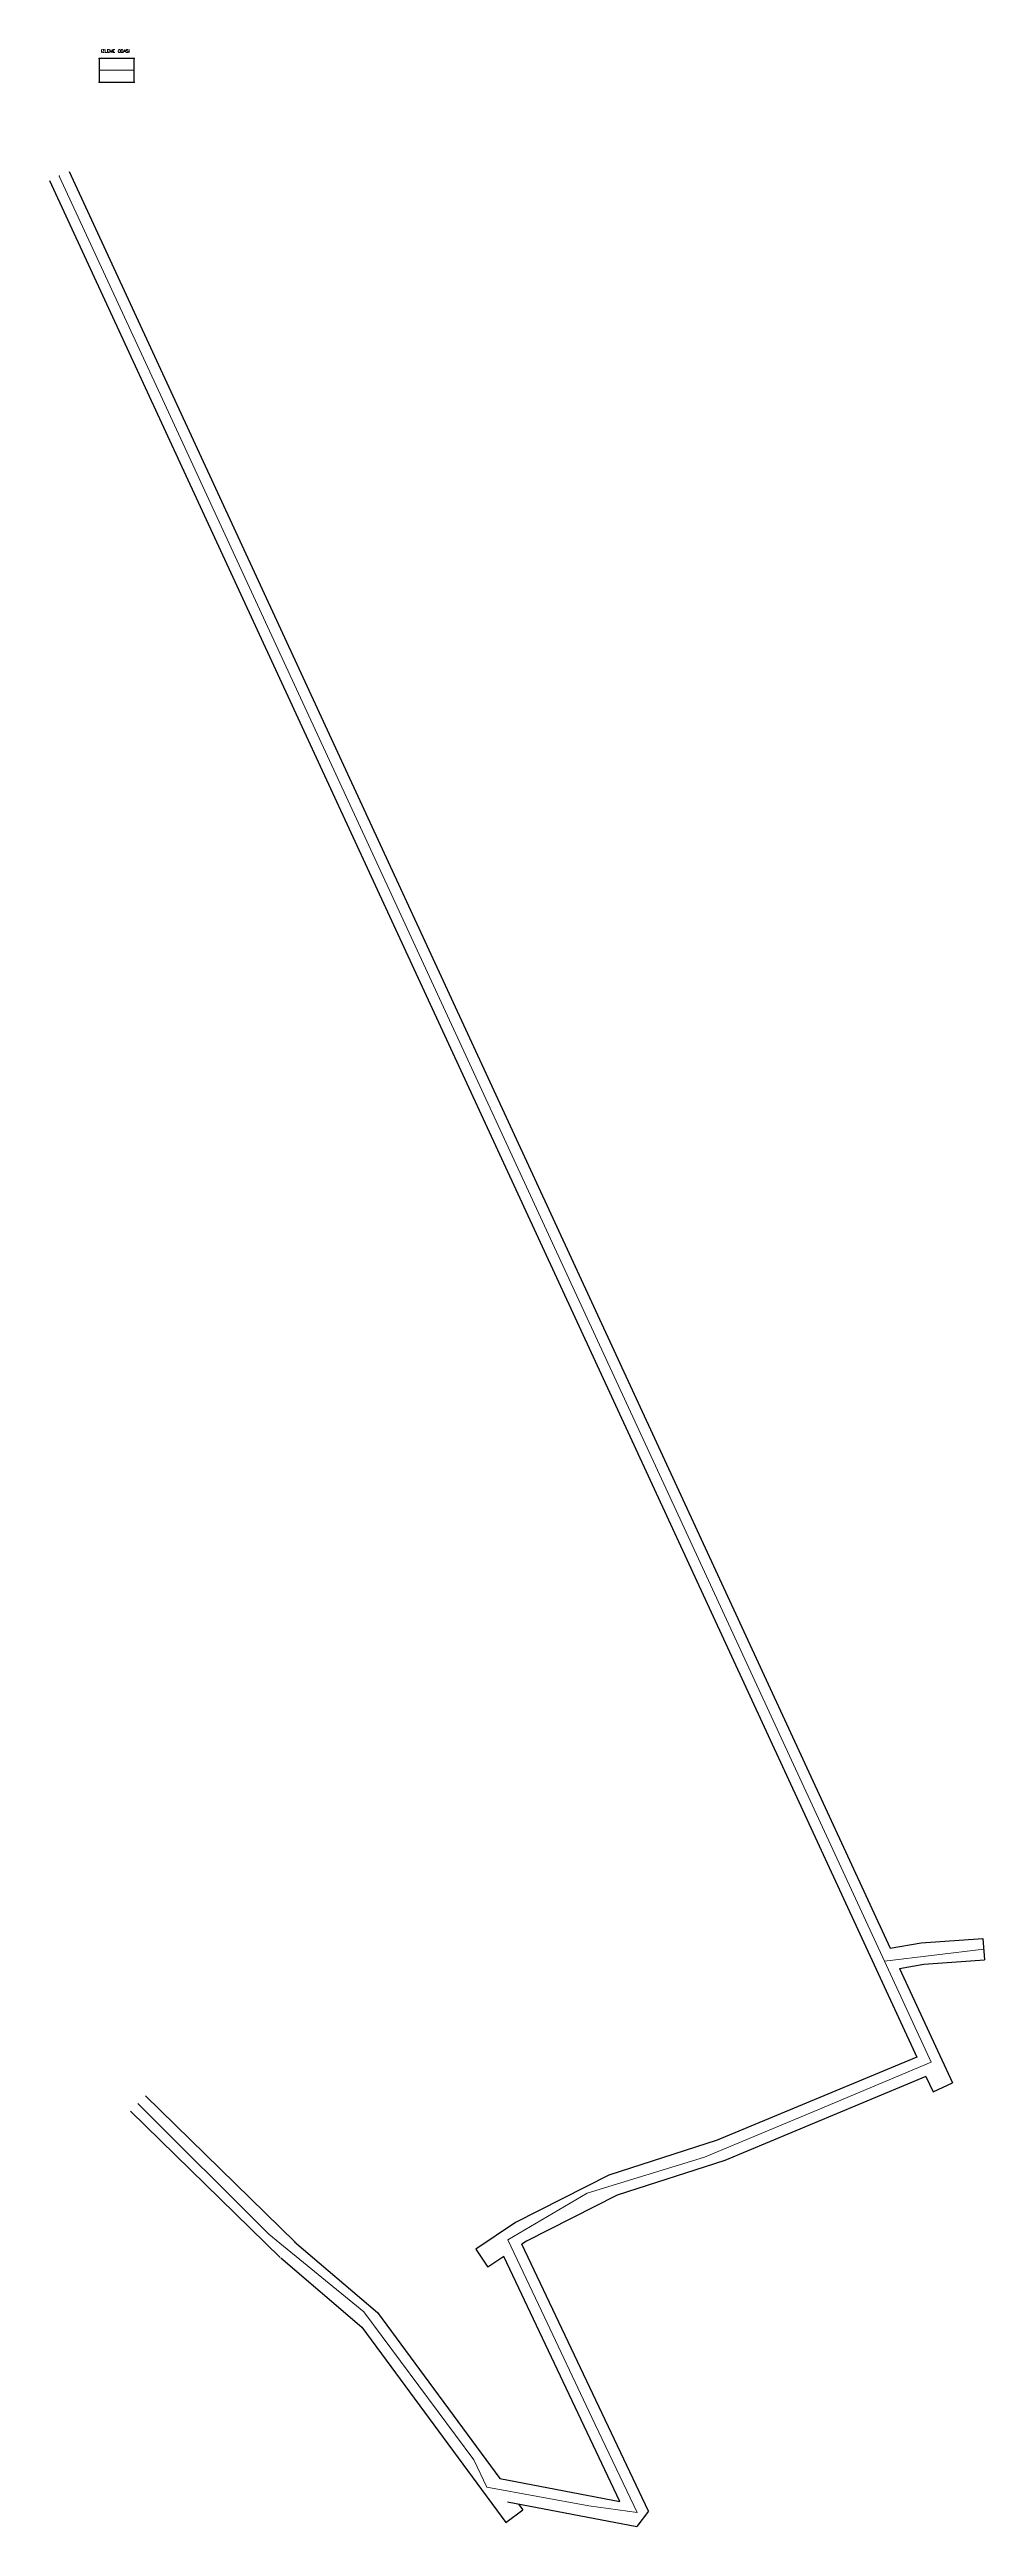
# Model space of a CAD drawing. Header units: metres. Extents: x 413246 to 413398, y 4592605 to 4593008.
import ezdxf

# ---------------------------------------------------------------- set-up
doc = ezdxf.new("R2010")
doc.units = ezdxf.units.M
doc.header["$MEASUREMENT"] = 0
doc.layers.get('0').update_dxf_attribs({"color": 1})
for name, color, linetype, lineweight in [('GEOFENCE', 3, 'Continuous', 0), ('INIT_COORD', 5, 'Continuous', 0), ('TEXT', 7, 'Continuous', 0)]:
    doc.layers.add(name, color=color, linetype=linetype, lineweight=lineweight)
doc.styles.get("Standard").update_dxf_attribs({"font": 'txt.shx'})

msp = doc.modelspace()

# ---------------------------------------------------------------- linework, layer by layer
for p, q in [((413253.8681, 4593006.977550969, 355.8349), (413253.8680906655, 4593003.154077337, 355.8349)), ((413259.5508, 4593006.977600001, 355.8349), (413253.8681, 4593006.977550969, 355.8349)), ((413259.5508486315, 4593003.154099999, 355.8349), (413259.5508, 4593006.977600001, 355.8349)), ((413253.8680906655, 4593003.154077337, 355.8349), (413259.5508486315, 4593003.154099999, 355.8349)), ((413397.7394736718, 4592701.126524177, 360.1241211408631), (413397.983523673, 4592697.636446591, 360.1241211408353)), ((413389.6063865345, 4592676.142684502, 360.4058174996099), (413392.7818551314, 4592677.61122158, 360.4058174996091)), ((413315.1745950761, 4592650.561827115, 362.6165511729809), (413317.12520467, 4592647.660463839, 362.7485710539707)), ((413320.0622489295, 4592606.10068111, 439.3124117774445), (413322.8464602949, 4592608.144590048, 438.7546895567595)), ((413343.2843777223, 4592607.926259764, 424.5477860824534), (413341.3785335537, 4592605.457368519, 424.5477860836851))]:
    msp.add_line(p, q)
at = {"extrusion": (-0.006339152195486154, 0.01370736839453109, 0.9998859550974497), "elevation": 60693.32888868743, "flags": 128}
msp.add_lwpolyline([(413242.9108829761, 4592588.123973739), (413376.6178487572, 4592299.037742297)], dxfattribs=at)
at = {"extrusion": (-0.006339152195578973, 0.0137073683946072, 0.999885955097448), "elevation": 60693.32888899859, "flags": 128}
msp.add_lwpolyline([(413239.7354781944, 4592586.655298673), (413380.9523015149, 4592281.332094073)], dxfattribs=at)
at = {"flags": 128}
for points, elevation in [([(413382.6427839648, 4592699.535286405), (413387.6763698172, 4592700.422843404), (413397.7394736717, 4592701.12652418)], 360.12408502801), ([(413384.161845769, 4592696.250566442), (413388.1033270342, 4592696.945555934), (413397.9835236729, 4592697.636446593)], 360.1240848550223)]:
    msp.add_lwpolyline(points, dxfattribs=dict(at, elevation=elevation))
at = {"extrusion": (-0.006339152195669623, 0.01370736839499355, 0.9998859550974423), "elevation": 60693.3288907355, "flags": 128}
msp.add_lwpolyline([(413378.1372265681, 4592295.752713677), (413386.7590291323, 4592277.111617479)], dxfattribs=at)
at = {"extrusion": (0.009347400372226995, 0.05172413783826452, 0.9986176644097426), "elevation": 241776.4284131945, "flags": 128}
msp.add_lwpolyline([(409945.6767299784, -4586622.28941964), (409975.2450657359, -4586603.169812202), (409991.570913761, -4586594.404378586), (410005.1854149054, -4586584.106792395), (410010.7724173969, -4586578.689312729)], dxfattribs=at)
at = {"extrusion": (0.00934740035570846, 0.0517241378802339, 0.9986176644077235), "elevation": 241776.428599117, "flags": 128}
msp.add_lwpolyline([(409943.6652793403, -4586619.422597787), (409973.4627146145, -4586600.15484903), (409989.6747728733, -4586591.450509746), (410002.9018042409, -4586581.44599368), (410003.5468921234, -4586580.820479285)], dxfattribs=at)
at = {"extrusion": (-0.00633915219737455, 0.0137073683955266, 0.9998859550974241), "elevation": 60693.32889247884, "flags": 128}
msp.add_lwpolyline([(413382.4208057997, 4592278.157058468), (413383.583624347, 4592275.642942397)], dxfattribs=at)
at = {"extrusion": (0.3682907311342664, -0.3597583740203972, 0.8572839959329626), "elevation": -1499659.174948354, "flags": 128}
msp.add_lwpolyline([(3574120.999142847, 2498026.239413276), (3574120.999142847, 2497986.488395984)], dxfattribs=at)
at = {"extrusion": (0.3682907311042783, -0.3597583740256829, 0.8572839959436273), "elevation": -1499659.174985017, "flags": 128}
msp.add_lwpolyline([(3574117.500402861, 2498026.239591555), (3574117.500402861, 2497986.488574262)], dxfattribs=at)
at = {"extrusion": (0.1221185870667803, 0.1030154908427689, 0.9871549317808409), "elevation": 524017.3031312309, "flags": 128}
msp.add_lwpolyline([(3243954.689182116, -3235030.050471915), (3243937.169034674, -3235032.985169504), (3243903.688186475, -3235030.750897371)], dxfattribs=at)
at = {"extrusion": (0.0303936269906306, 0.02037296454601591, 0.9993303606685635), "elevation": 106490.5601516266, "flags": 128}
msp.add_lwpolyline([(3584766.86604259, -2898511.364837445), (3584766.866042589, -2898508.234844216)], dxfattribs=at)
at = {"extrusion": (-0.336167811114349, 0.7081814268207224, 0.6208625205927262), "elevation": 3113710.512707309, "flags": 128}
msp.add_lwpolyline([(-2342850.669991236, -2465515.958235977), (-2342850.669991236, -2465587.037176149)], dxfattribs=at)
at = {"extrusion": (-0.3361678110702886, 0.7081814268183075, 0.6208625206193373), "elevation": 3113710.512714436, "flags": 128}
msp.add_lwpolyline([(-2342854.168394823, -2465510.414492627), (-2342854.168394823, -2465587.873567925)], dxfattribs=at)
at = {"extrusion": (0.1221185870859513, 0.1030154908669237, 0.9871549317759487), "elevation": 524017.303250086, "flags": 128}
msp.add_lwpolyline([(3243954.111084895, -3235026.60001396), (3243936.99404457, -3235029.467189429), (3243897.606484542, -3235026.838745634)], dxfattribs=at)
at = {"extrusion": (0.5491348229386248, -0.1040133945032835, 0.8292358892378391), "elevation": -250360.2882600572, "flags": 128}
msp.add_lwpolyline([(4589300.777680361, 372246.3309539249), (4589300.777680361, 372222.3298378339)], dxfattribs=at)
at = {"extrusion": (0.549134822929498, -0.1040133945268688, 0.8292358892409246), "elevation": -250360.2883721464, "flags": 128}
msp.add_lwpolyline([(4589297.279060396, 372244.0208777117), (4589297.279060396, 372218.1791839343)], dxfattribs=at)
at = {"extrusion": (-0.006309933396582481, 0.008564530158018006, 0.9999434151809307), "elevation": 37164.22118855226, "flags": 128}
msp.add_lwpolyline([(413316.6813607922, 4592459.241205267), (413317.3861110031, 4592458.284695503)], dxfattribs=at)
for p in [(413253.8681, 4593006.977550969, 355.8349), (413259.5508, 4593006.977600001, 355.8349), (413253.8680906655, 4593003.154077337, 355.8349), (413259.5508486315, 4593003.154099999, 355.8349)]:
    msp.add_point(p)
at = {"layer": 'GEOFENCE'}
for p, q in [((413253.8680953328, 4593005.065814153, 355.8349), (413259.5508243158, 4593005.06585, 355.8349)), ((413247.3758928719, 4592987.860089542, 355.2307812610561), (413264.1639749479, 4592951.558638093, 355.8348697298896)), ((413264.1639749479, 4592951.558638093, 355.8348697298896), (413280.9520570241, 4592915.257186644, 356.4389581987239)), ((413280.9520570241, 4592915.257186644, 356.4389581987239), (413297.7401391002, 4592878.955735194, 357.0430466675581)), ((413297.7401391002, 4592878.955735194, 357.0430466675581), (413314.5282211762, 4592842.654283745, 357.6471351363923)), ((413314.5282211762, 4592842.654283745, 357.6471351363923), (413331.3163032523, 4592806.352832296, 358.2512236052261)), ((413331.3163032523, 4592806.352832296, 358.2512236052261), (413348.1043853284, 4592770.051380847, 358.8553120740597)), ((413348.1043853284, 4592770.051380847, 358.8553120740597), (413364.8924674044, 4592733.749929397, 359.4594005428929)), ((413364.8924674044, 4592733.749929397, 359.4594005428929), (413381.6805494805, 4592697.448477948, 360.0634890117252)), ((413381.6805494805, 4592697.448477948, 360.0634890117252), (413397.8614986724, 4592699.381485384, 360.1241211408492)), ((413381.6805494805, 4592697.448477948, 360.0634890117252), (413389.2974447028, 4592680.978201542, 360.3375690734821)), ((413389.2974447028, 4592680.978201542, 360.3375690734821), (413370.8689871864, 4592673.228942037, 360.921461775781)), ((413281.4735765889, 4592652.987497883, 439.3838491690893), (413260.1865127062, 4592674.270288199, 459.5404769761954)), ((413370.8689871864, 4592673.228942037, 360.921461775781), (413352.4124430199, 4592665.54580145, 361.4918372208818)), ((413352.4124430199, 4592665.54580145, 361.4918372208818), (413333.3011181133, 4592659.670114769, 361.9751242348818)), ((413333.3011181133, 4592659.670114769, 361.9751242348818), (413320.4077534755, 4592652.111489478, 363.2511853782702)), ((413296.9594388989, 4592640.35905327, 438.5409641414117), (413281.4735765889, 4592652.987497883, 439.3838491690893)), ((413320.4077534755, 4592652.111489478, 363.2511853782702), (413325.8805923954, 4592640.544263314, 378.6215241193711)), ((413314.8324310915, 4592616.300054329, 439.8527263327793), (413296.9594388989, 4592640.35905327, 438.5409641414117)), ((413325.8805923954, 4592640.544263314, 378.6215241193711), (413334.0898507753, 4592623.193424067, 401.6770322307036)), ((413334.0898507753, 4592623.193424067, 401.6770322307036), (413341.4470264258, 4592607.719250275, 423.8225038193719)), ((413316.9620759591, 4592611.8396096, 440.6070774106728), (413314.8324310915, 4592616.300054329, 439.8527263327793)), ((413333.5870604826, 4592608.829618794, 429.904281283543), (413316.9620759591, 4592611.8396096, 440.6070774106728)), ((413341.4470264258, 4592607.719250275, 423.8225038193719), (413333.5870604826, 4592608.829618794, 429.904281283543))]:
    msp.add_line(p, q, dxfattribs=at)
at = {"layer": 'INIT_COORD'}
msp.add_point((413247.3758928719, 4592987.860089542, 355.2307812610561), dxfattribs=at)

# ---------------------------------------------------------------- texts
at = {"layer": 'TEXT', "insert": (413254.1734149619, 4593008.439765388, 355.8349), "char_height": 0.5, "width": 8.813861462287605, "attachment_point": 1}
msp.add_mtext('{IZLEME ODASI}', dxfattribs=at)

doc.saveas('drawing.dxf')
